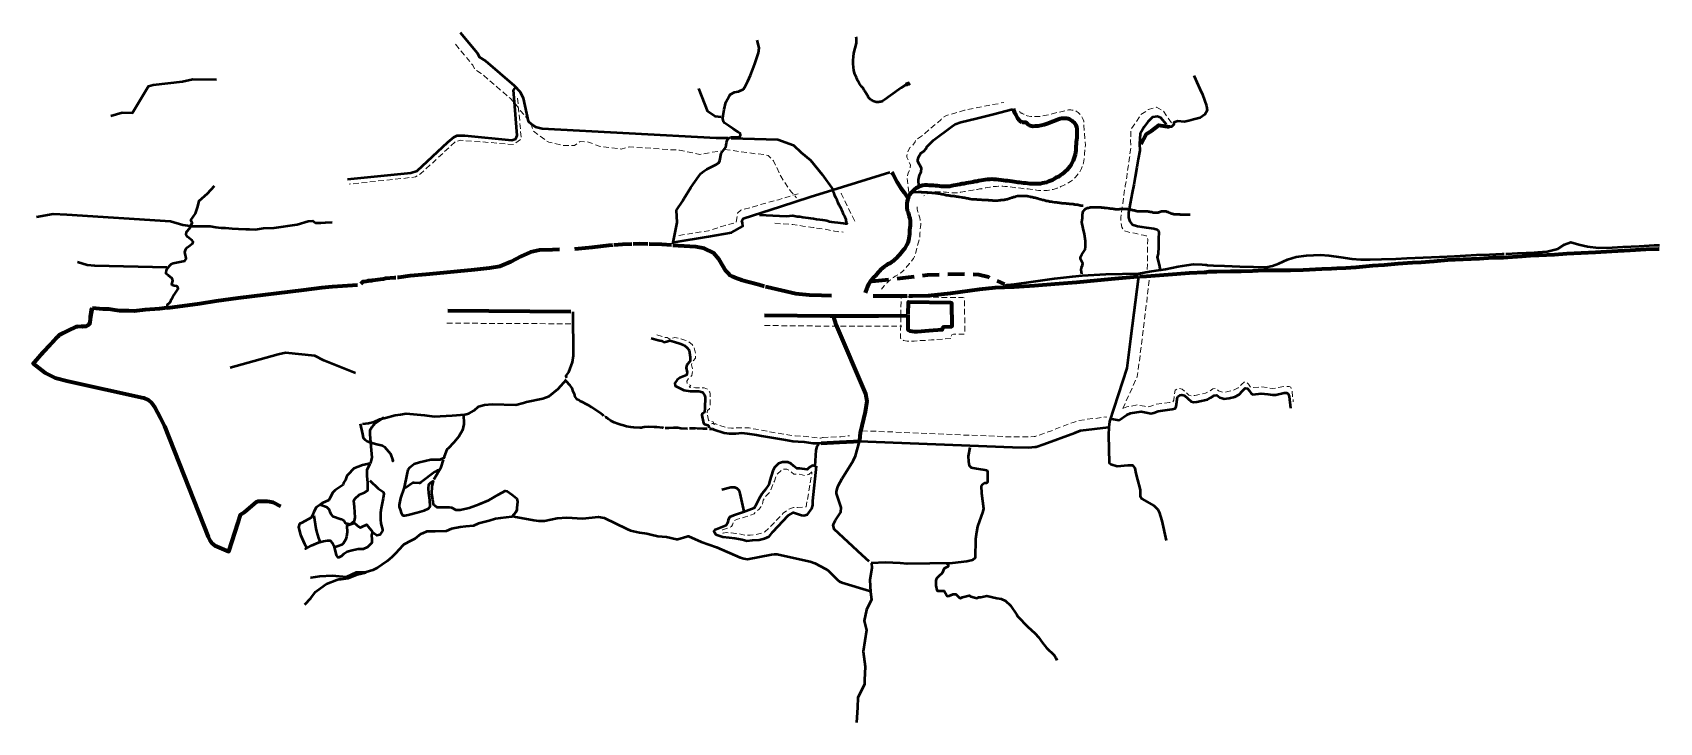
# Model space of a CAD drawing. Header units: inches. Extents: x 22 to 853, y 116 to 469.
import ezdxf

# ---------------------------------------------------------------- set-up
doc = ezdxf.new("R2010")
doc.units = ezdxf.units.IN
doc.header["$MEASUREMENT"] = 0
for name, color, linetype in [('Further Evaulation Required', 7, 'Continuous'), ('No Ped Use - Bicylces Allowed', 7, 'Continuous'), ('Preferred for Staff Use', 7, 'Continuous'), ('Restricted Access', 7, 'Continuous')]:
    doc.layers.add(name, color=color, linetype=linetype)

msp = doc.modelspace()

# ---------------------------------------------------------------- linework, layer by layer
at = {"layer": 'Further Evaulation Required', "color": 5, "lineweight": 5}
for points in [[(238.32, 462.72), (240.12, 460.44)], [(241.08, 459.36), (242.88, 457.2)], [(243.84, 456), (245.64, 453.84)], [(246.48, 452.64), (247.08, 452.04)], [(247.08, 452.04), (248.04, 450.24)], [(249, 449.28), (251.4, 447.84)], [(251.4, 447.84), (251.52, 447.72)], [(252.6, 446.88), (254.76, 444.96)], [(255.84, 444), (258, 442.08)], [(259.08, 441.24), (261.24, 439.32)], [(262.44, 438.36), (264.6, 436.44)], [(265.68, 435.6), (266.16, 435.12)], [(266.16, 435.12), (267.72, 433.44)], [(268.68, 432.48), (269.16, 431.88)], [(270, 435.24), (270.24, 432.36)], [(512.64, 431.88), (515.52, 432.36)], [(516.96, 432.72), (518.4, 432.96)], [(269.16, 431.88), (270.48, 430.2)], [(270.36, 430.92), (270.6, 428.04)], [(270.84, 426.6), (271.08, 423.72)], [(271.32, 429), (271.56, 428.76)], [(271.56, 428.76), (273.12, 426.84)], [(274.08, 425.76), (275.88, 423.48)], [(484.44, 422.64), (486.36, 424.32)], [(486.36, 424.32), (486.6, 424.56)], [(487.68, 425.52), (487.92, 425.76)], [(487.92, 425.76), (490.2, 426.72)], [(491.64, 427.08), (494.4, 427.92)], [(495.72, 428.28), (498.36, 429)], [(498.36, 429), (498.6, 429)], [(499.92, 429.36), (502.8, 429.96)], [(504.24, 430.2), (507, 430.8)], [(508.44, 431.04), (511.2, 431.64)], [(526.32, 428.4), (526.56, 428.16)], [(526.56, 428.16), (526.8, 427.92)], [(526.8, 427.92), (527.04, 427.68)], [(527.04, 427.68), (527.28, 427.56)], [(527.28, 427.56), (527.52, 427.44)], [(527.52, 427.44), (527.76, 427.32)], [(527.76, 427.32), (528.12, 427.2)], [(528.12, 427.2), (528.36, 427.08)], [(528.36, 427.08), (528.72, 427.08)], [(528.72, 427.08), (528.72, 427.08)], [(529.8, 426.36), (530.28, 426.12)], [(530.28, 426.12), (532.2, 425.76)], [(532.2, 425.76), (532.68, 425.76)], [(534.12, 425.76), (536.88, 425.76)], [(536.88, 425.76), (537, 425.76)], [(538.32, 426.12), (541.2, 426.72)], [(542.64, 427.08), (545.4, 427.8)], [(546.84, 428.04), (549.6, 428.76)], [(550.92, 429.12), (551.4, 429.24)], [(551.4, 429.24), (552, 429.24)], [(552, 429.24), (552.6, 429.24)], [(552.6, 429.24), (553.2, 429.12)], [(553.2, 429.12), (553.68, 429.12)], [(553.68, 429.12), (553.8, 429.12)], [(555.12, 428.64), (555.36, 428.52)], [(555.36, 428.52), (555.84, 428.16)], [(555.84, 428.16), (556.32, 427.92)], [(556.32, 427.92), (556.68, 427.56)], [(556.68, 427.56), (557.16, 427.08)], [(557.16, 427.08), (557.4, 426.84)], [(558.24, 425.64), (558.36, 425.28)], [(558.36, 425.28), (558.6, 424.92)], [(558.6, 424.92), (558.96, 424.2)], [(558.96, 424.2), (559.32, 423.36)], [(587.64, 425.64), (586.2, 423.24)], [(590.88, 428.4), (588.36, 426.84)], [(592.2, 429.36), (592.08, 429.24)], [(594.72, 430.08), (592.2, 429.36)], [(596.4, 430.56), (596.16, 430.44)], [(598.68, 429.24), (596.4, 430.56)], [(601.56, 426.12), (599.88, 428.52)], [(604.08, 422.64), (602.4, 424.92)], [(271.2, 422.28), (271.44, 419.52)], [(271.56, 418.08), (271.8, 415.2)], [(276.84, 422.4), (277.56, 419.64)], [(278.04, 418.32), (280.32, 416.64)], [(281.52, 415.8), (283.92, 414.12)], [(474.36, 414.48), (476.76, 416.16)], [(477.84, 417), (480, 418.92)], [(481.08, 419.88), (483.36, 421.68)], [(559.2, 421.56), (559.2, 421.44)], [(559.2, 421.44), (559.44, 418.68)], [(559.32, 423.36), (559.32, 423)], [(559.56, 417.24), (559.8, 414.36)], [(583.32, 418.32), (583.2, 415.44)], [(585.36, 422.04), (583.68, 419.64)], [(234.84, 409.8), (232.68, 407.88)], [(238.08, 412.8), (235.92, 410.76)], [(240.96, 413.64), (239.28, 413.28)], [(242.16, 413.52), (240.96, 413.64)], [(246.48, 413.16), (243.6, 413.4)], [(250.8, 412.92), (247.92, 413.04)], [(255, 412.56), (252.24, 412.8)], [(259.32, 412.2), (256.44, 412.44)], [(263.64, 411.84), (260.76, 412.08)], [(267.96, 411.48), (265.08, 411.72)], [(271.56, 414), (269.16, 412.32)], [(285, 413.28), (285.96, 412.68)], [(285.96, 412.68), (287.64, 412.32)], [(289.08, 411.96), (291.96, 411.36)], [(293.28, 411), (293.4, 411)], [(293.4, 411), (296.16, 411)], [(297.6, 411), (299.04, 411)], [(299.04, 411), (300.24, 411.84)], [(301.44, 412.68), (302.04, 413.04)], [(302.04, 413.04), (304.2, 412.92)], [(305.64, 412.92), (305.76, 412.92)], [(305.76, 412.92), (308.28, 411.96)], [(309.72, 411.36), (312.24, 410.4)], [(312.24, 410.4), (312.36, 410.4)], [(313.8, 410.28), (316.68, 409.92)], [(318.12, 409.8), (321, 409.44)], [(322.44, 409.32), (322.92, 409.2)], [(322.92, 409.2), (325.2, 409.8)], [(326.52, 410.16), (327, 410.28)], [(327, 410.28), (329.4, 410.16)], [(330.84, 410.04), (333.72, 409.8)], [(335.16, 409.8), (338.04, 409.56)], [(339.48, 409.44), (342.36, 409.32)], [(343.8, 409.2), (346.68, 408.96)], [(348.12, 408.84), (351, 408.72)], [(352.44, 408.6), (352.68, 408.6)], [(352.68, 408.6), (355.2, 408.12)], [(356.64, 407.76), (359.52, 407.16)], [(365.16, 406.8), (367.92, 407.28)], [(369.36, 407.52), (372.24, 407.88)], [(373.68, 408.12), (375.6, 408.48)], [(375.72, 408.96), (378.6, 408.6)], [(380.04, 408.36), (382.8, 408)], [(384.24, 407.76), (387.12, 407.4)], [(388.56, 407.28), (391.44, 406.8)], [(469.32, 407.76), (470.4, 409.92)], [(470.4, 409.92), (470.76, 410.16)], [(471.84, 411.12), (473.16, 412.8)], [(473.16, 412.8), (473.28, 413.52)], [(559.8, 408.12), (559.68, 407.16)], [(559.8, 408.72), (559.8, 408.12)], [(559.92, 412.92), (560.04, 411.24)], [(560.04, 411.24), (559.92, 410.16)], [(559.92, 410.16), (559.92, 410.16)], [(583.2, 409.68), (582.84, 406.8)], [(583.08, 414), (583.08, 413.52)], [(583.08, 413.52), (583.2, 411.12)], [(225.36, 401.04), (223.2, 399.12)], [(228.48, 403.92), (226.44, 402)], [(231.72, 406.92), (229.56, 405)], [(360.84, 406.92), (363.12, 406.44)], [(363.12, 406.44), (363.72, 406.56)], [(392.88, 406.68), (395.76, 406.32)], [(397.08, 406.08), (398.04, 405.96)], [(398.04, 405.96), (399.36, 404.52)], [(400.44, 403.56), (400.68, 403.2)], [(400.68, 403.2), (401.76, 400.92)], [(402.36, 399.72), (403.56, 397.08)], [(468.84, 405.84), (468.96, 406.44)], [(468.84, 405), (468.84, 405.84)], [(469.44, 403.68), (468.84, 405)], [(470.64, 401.04), (470.04, 402.36)], [(470.52, 399.6), (470.64, 401.04)], [(558.12, 399.24), (557.64, 398.28)], [(558.48, 400.2), (558.12, 399.24)], [(559.08, 402.12), (558.96, 401.52)], [(559.32, 403.2), (559.08, 402.12)], [(559.44, 404.16), (559.32, 403.2)], [(559.44, 404.4), (559.44, 404.16)], [(559.68, 407.16), (559.56, 406.08)], [(559.56, 406.08), (559.56, 405.84)], [(581.88, 400.08), (581.64, 398.28)], [(582, 401.16), (581.88, 400.08)], [(582.6, 404.88), (582.24, 402.48)], [(582.72, 405.36), (582.6, 404.88)], [(184.56, 391.32), (183.96, 391.2)], [(188.88, 391.68), (186, 391.44)], [(193.08, 392.16), (190.32, 391.92)], [(197.4, 392.64), (194.52, 392.4)], [(201.72, 393.12), (198.84, 392.88)], [(206.04, 393.6), (203.16, 393.36)], [(210.36, 394.08), (207.48, 393.84)], [(214.56, 394.56), (211.8, 394.2)], [(217.8, 394.92), (216, 394.68)], [(218.76, 395.52), (217.8, 394.92)], [(220.56, 396.6), (219.96, 396.24)], [(222.12, 398.04), (220.56, 396.6)], [(404.16, 395.76), (404.4, 395.28)], [(404.4, 395.28), (405.72, 393.36)], [(406.56, 392.16), (408.12, 389.76)], [(469.32, 391.32), (468.96, 394.08)], [(469.2, 395.52), (469.56, 397.08)], [(469.56, 397.08), (470.16, 398.28)], [(549.6, 390.96), (548.64, 390.48)], [(549.72, 391.08), (549.6, 390.96)], [(551.52, 392.04), (551.04, 391.8)], [(552.48, 392.64), (551.52, 392.04)], [(553.44, 393.36), (552.48, 392.64)], [(555, 394.8), (554.52, 394.32)], [(555.72, 395.64), (555, 394.8)], [(556.44, 396.48), (555.72, 395.64)], [(557.64, 398.28), (557.28, 397.56)], [(580.8, 392.52), (580.44, 390.36)], [(581.16, 394.8), (581.04, 393.96)], [(581.4, 396.84), (581.16, 394.8)], [(398.28, 381.96), (401.04, 382.68)], [(402.36, 383.04), (403.2, 383.28)], [(403.2, 383.28), (405.12, 383.88)], [(406.56, 384.24), (409.32, 385.08)], [(408.96, 388.56), (409.8, 387.36)], [(409.8, 387.36), (410.76, 386.28)], [(410.64, 385.56), (413.4, 386.28)], [(411.6, 385.2), (412.44, 384.24)], [(435.48, 386.16), (435.24, 386.64)], [(436.56, 384), (435.48, 386.16)], [(438.36, 380.16), (437.16, 382.68)], [(469.92, 387), (469.56, 389.88)], [(477.84, 385.44), (477.48, 385.2)], [(479.52, 386.64), (479.04, 386.28)], [(480.48, 387), (479.52, 386.64)], [(481.56, 387.24), (480.48, 387)], [(481.68, 387.24), (481.56, 387.24)], [(483.72, 387.48), (483.12, 387.36)], [(484.92, 387.36), (483.72, 387.48)], [(486, 387.36), (484.92, 387.36)], [(486, 387.36), (486, 387.36)], [(488.04, 387.12), (487.44, 387.24)], [(489.12, 387.12), (488.04, 387.12)], [(490.08, 387), (489.12, 387.12)], [(490.32, 387), (490.08, 387)], [(492, 386.88), (491.76, 386.88)], [(493.08, 386.76), (492, 386.88)], [(494.28, 386.76), (493.08, 386.76)], [(494.64, 386.76), (494.28, 386.76)], [(496.32, 387.12), (496.08, 387)], [(497.4, 387.24), (496.32, 387.12)], [(498.36, 387.48), (497.4, 387.24)], [(498.84, 387.48), (498.36, 387.48)], [(500.4, 387.84), (500.28, 387.84)], [(501.48, 387.96), (500.4, 387.84)], [(502.56, 388.2), (501.48, 387.96)], [(503.16, 388.32), (502.56, 388.2)], [(504.96, 388.56), (504.48, 388.44)], [(506.04, 388.8), (504.96, 388.56)], [(507.12, 388.92), (506.04, 388.8)], [(507.36, 389.04), (507.12, 388.92)], [(509.16, 389.28), (508.8, 389.28)], [(510.24, 389.52), (509.16, 389.28)], [(511.32, 389.64), (510.24, 389.52)], [(511.56, 389.76), (511.32, 389.64)], [(513.48, 390), (513, 390)], [(514.56, 390.12), (513.48, 390)], [(515.64, 390.24), (514.56, 390.12)], [(515.88, 390.24), (515.64, 390.24)], [(517.8, 390.24), (517.32, 390.24)], [(518.88, 390.12), (517.8, 390.24)], [(520.2, 390), (518.88, 390.12)], [(520.2, 390), (520.2, 390)], [(522.72, 389.76), (521.64, 389.88)], [(521.64, 389.88), (521.64, 389.88)], [(523.8, 389.52), (522.72, 389.76)], [(524.52, 389.4), (523.8, 389.52)], [(527.04, 389.16), (525.96, 389.28)], [(525.96, 389.28), (525.96, 389.28)], [(528.12, 389.04), (527.04, 389.16)], [(528.72, 388.92), (528.12, 389.04)], [(530.76, 388.8), (530.16, 388.8)], [(531.84, 388.68), (530.76, 388.8)], [(532.92, 388.44), (531.84, 388.68)], [(533.04, 388.44), (532.92, 388.44)], [(535.08, 388.2), (534.48, 388.32)], [(536.16, 388.08), (535.08, 388.2)], [(537.24, 387.96), (536.16, 388.08)], [(537.36, 387.96), (537.24, 387.96)], [(539.28, 387.96), (538.8, 387.96)], [(540.48, 388.08), (539.28, 387.96)], [(541.44, 388.2), (540.48, 388.08)], [(541.68, 388.2), (541.44, 388.2)], [(543.6, 388.56), (543.12, 388.44)], [(544.56, 388.8), (543.6, 388.56)], [(545.64, 389.16), (544.56, 388.8)], [(545.88, 389.28), (545.64, 389.16)], [(547.56, 390), (547.2, 389.76)], [(548.64, 390.48), (547.56, 390)], [(579.48, 384), (579.12, 381.12)], [(580.08, 388.32), (579.72, 385.56)], [(579.72, 385.56), (579.72, 385.44)], [(580.44, 390.36), (580.32, 389.76)], [(381.6, 371.88), (382.08, 374.76)], [(382.32, 376.44), (384.12, 378)], [(382.32, 376.2), (382.32, 376.44)], [(384.12, 378), (384.36, 378.12)], [(385.68, 378.48), (388.56, 379.2)], [(389.88, 379.56), (392.64, 380.4)], [(394.08, 380.76), (396.84, 381.48)], [(440.28, 376.2), (439.08, 378.84)], [(442.2, 372.36), (440.88, 375)], [(474.12, 379.68), (474.12, 378.48)], [(474.12, 378.48), (474.48, 377.16)], [(474.48, 377.16), (474.6, 376.8)], [(474.96, 375.48), (475.08, 375)], [(475.08, 375), (475.44, 374.04)], [(475.44, 374.04), (475.68, 373.08)], [(578.28, 375.48), (578.16, 374.16)], [(578.16, 374.16), (578.16, 372.6)], [(578.88, 379.68), (578.52, 376.92)], [(578.88, 379.68), (578.88, 379.68)], [(356.76, 365.76), (359.52, 366.12)], [(360.96, 366.36), (363.84, 366.84)], [(365.28, 367.08), (367.56, 367.44)], [(367.56, 367.44), (368.04, 367.56)], [(369.48, 368.04), (372.24, 368.88)], [(373.56, 369.36), (376.08, 370.08)], [(376.08, 370.08), (376.32, 370.2)], [(377.76, 370.56), (380.52, 371.28)], [(401.4, 371.28), (404.28, 371.04)], [(405.72, 371.04), (408.6, 370.8)], [(410.04, 370.68), (410.52, 370.68)], [(410.52, 370.68), (412.8, 370.2)], [(412.8, 370.2), (412.8, 370.2)], [(414.24, 370.08), (415.68, 369.84)], [(415.68, 369.84), (417.12, 369.6)], [(417.12, 369.6), (417.12, 369.6)], [(418.56, 369.48), (419.64, 369.24)], [(419.64, 369.24), (421.2, 369.12)], [(421.2, 369.12), (421.44, 369.12)], [(422.76, 368.76), (424.32, 368.64)], [(424.32, 368.64), (425.64, 368.4)], [(427.08, 368.28), (428.04, 368.04)], [(428.04, 368.04), (429.36, 367.68)], [(429.36, 367.68), (429.84, 367.56)], [(431.28, 367.32), (431.88, 367.2)], [(431.88, 367.2), (433.56, 367.08)], [(433.56, 367.08), (434.16, 366.96)], [(435.6, 366.84), (436.32, 366.72)], [(475.56, 366.24), (475.44, 365.16)], [(475.68, 366.96), (475.56, 366.24)], [(475.68, 373.08), (475.68, 372.72)], [(475.8, 369.48), (475.68, 368.4)], [(475.92, 370.68), (475.8, 369.48)], [(475.92, 371.28), (475.92, 370.68)], [(578.28, 371.16), (578.64, 369.24)], [(578.64, 369.24), (579.12, 368.4)], [(580.08, 367.44), (582.24, 366.72)], [(582.24, 366.72), (582.84, 366.6)], [(584.28, 366.36), (586.2, 366)], [(586.2, 366), (587.04, 365.76)], [(352.44, 365.04), (355.32, 365.52)], [(474, 358.56), (473.52, 356.4)], [(475.08, 362.76), (474.36, 359.88)], [(475.44, 365.16), (475.44, 364.08)], [(588.48, 365.4), (589.68, 365.16)], [(589.68, 365.16), (591.12, 364.8)], [(591.12, 364.8), (591.24, 364.68)], [(591.96, 362.88), (591.72, 360.6)], [(591.72, 359.16), (591.72, 356.28)], [(591.84, 363.48), (591.96, 362.88)], [(468.84, 349.08), (468.48, 348.6)], [(469.56, 349.92), (468.84, 349.08)], [(470.28, 350.64), (469.56, 349.92)], [(470.4, 350.76), (470.28, 350.64)], [(471.6, 352.32), (471.24, 351.96)], [(472.2, 353.28), (471.6, 352.32)], [(472.68, 354.24), (472.2, 353.28)], [(472.8, 354.36), (472.68, 354.24)], [(473.52, 356.4), (473.28, 355.8)], [(591.84, 350.28), (591.6, 347.64)], [(591.72, 354.84), (591.84, 351.96)], [(591.84, 350.52), (591.84, 350.28)], [(458.76, 340.8), (458.52, 340.56)], [(459.48, 341.52), (458.76, 340.8)], [(460.32, 342.24), (459.48, 341.52)], [(460.56, 342.48), (460.32, 342.24)], [(462, 343.56), (461.76, 343.32)], [(462.96, 344.16), (462, 343.56)], [(463.92, 344.76), (462.96, 344.16)], [(464.16, 344.88), (463.92, 344.76)], [(465.72, 345.84), (465.36, 345.72)], [(466.8, 346.8), (465.72, 345.84)], [(467.52, 347.52), (466.8, 346.8)], [(467.52, 347.52), (467.52, 347.52)], [(592.68, 342.24), (592.32, 339.36)], [(456.6, 338.4), (455.88, 337.56)], [(457.32, 339.24), (456.6, 338.4)], [(457.56, 339.48), (457.32, 339.24)], [(465.96, 332.76), (465.96, 333.72)], [(465.96, 333.72), (467.88, 333.72)], [(469.32, 333.72), (472.2, 333.6)], [(473.64, 333.6), (476.52, 333.6)], [(477.96, 333.48), (480.84, 333.48)], [(482.28, 333.48), (485.16, 333.48)], [(486.6, 333.36), (489.48, 333.36)], [(490.92, 333.36), (493.8, 333.24)], [(495.24, 333.24), (497.4, 333.24)], [(497.4, 333.24), (498.12, 333.12)], [(591.6, 333.72), (591.36, 330.84)], [(592.2, 337.92), (591.84, 335.04)], [(465.84, 328.44), (465.96, 331.32)], [(465.84, 324.12), (465.84, 327)], [(498.36, 331.8), (498.36, 328.92)], [(498.36, 327.48), (498.36, 324.6)], [(590.64, 325.08), (590.28, 322.2)], [(591.12, 329.4), (590.76, 326.52)], [(233.88, 320.16), (236.76, 320.16)], [(238.2, 320.16), (241.08, 320.16)], [(242.52, 320.16), (245.4, 320.16)], [(246.84, 320.16), (249.72, 320.16)], [(251.16, 320.04), (254.04, 320.04)], [(255.48, 320.04), (258.36, 320.04)], [(259.8, 320.04), (262.68, 320.04)], [(264.12, 320.04), (267, 320.04)], [(268.44, 320.04), (271.32, 320.04)], [(272.76, 320.04), (275.64, 320.04)], [(277.08, 320.04), (279.96, 320.04)], [(281.4, 320.04), (284.28, 319.92)], [(285.72, 319.92), (288.6, 319.92)], [(290.04, 319.92), (292.92, 319.92)], [(294.36, 319.92), (297.24, 319.92)], [(396.12, 318.96), (399, 318.96)], [(400.44, 318.96), (403.32, 318.96)], [(404.76, 318.84), (407.64, 318.84)], [(409.08, 318.84), (411.96, 318.84)], [(413.4, 318.84), (416.28, 318.84)], [(417.72, 318.84), (420.6, 318.84)], [(422.04, 318.72), (424.92, 318.72)], [(426.36, 318.72), (429.24, 318.72)], [(430.68, 318.72), (433.56, 318.72)], [(435, 318.72), (437.88, 318.72)], [(439.32, 318.72), (442.2, 318.72)], [(443.64, 318.72), (446.52, 318.72)], [(447.96, 318.72), (450.84, 318.72)], [(452.28, 318.72), (454.44, 318.72)], [(454.44, 318.72), (455.16, 318.72)], [(456.6, 318.72), (459.48, 318.72)], [(460.92, 318.72), (463.8, 318.72)], [(465.24, 318.72), (466.2, 318.72)], [(465.6, 316.44), (465.72, 319.32)], [(465.72, 320.76), (465.72, 323.64)], [(498.48, 323.16), (498.48, 320.28)], [(498.48, 318.84), (498.48, 315.96)], [(589.56, 316.56), (589.2, 313.68)], [(590.04, 320.76), (589.8, 317.88)], [(341.04, 314.16), (343.8, 313.32)], [(345.24, 312.96), (346.32, 312.84)], [(346.32, 312.84), (347.4, 312.12)], [(347.4, 312.12), (347.88, 312.24)], [(349.2, 312.6), (350.4, 312.96)], [(350.4, 312.96), (351.96, 312.6)], [(353.4, 312.12), (355.44, 311.52)], [(355.44, 311.52), (356.16, 311.28)], [(357.48, 310.68), (357.72, 310.56)], [(357.72, 310.56), (359.16, 309.36)], [(359.16, 309.36), (359.52, 308.76)], [(360.24, 307.56), (360.84, 304.8)], [(465.6, 312.72), (465.6, 315)], [(465.72, 312.12), (465.6, 312.72)], [(467.16, 311.4), (466.92, 311.52)], [(468.96, 311.04), (467.16, 311.4)], [(469.8, 311.04), (468.96, 311.04)], [(472.56, 311.04), (471.24, 311.04)], [(474.12, 311.16), (472.56, 311.04)], [(478.44, 311.4), (475.56, 311.28)], [(481.44, 311.64), (479.88, 311.52)], [(482.76, 311.76), (481.44, 311.64)], [(487.08, 312), (484.2, 311.88)], [(491.28, 312.36), (488.4, 312.12)], [(491.76, 314.28), (491.52, 313.56)], [(492.6, 314.52), (491.76, 314.28)], [(493.92, 314.52), (492.6, 314.52)], [(498.12, 314.64), (495.36, 314.52)], [(498.12, 314.64), (498.12, 314.64)], [(588.48, 307.92), (588.12, 305.04)], [(589.08, 312.24), (588.72, 309.36)], [(588.72, 309.36), (588.72, 309.36)], [(358.92, 299.64), (358.8, 298.92)], [(360.84, 302.28), (359.64, 300.96)], [(360.84, 303.36), (360.84, 302.28)], [(587.4, 299.4), (587.04, 296.52)], [(588, 303.6), (587.64, 300.84)], [(357.36, 291.96), (356.4, 290.64)], [(359.04, 293.4), (358.44, 292.92)], [(358.8, 298.92), (359.28, 296.88)], [(359.28, 295.44), (359.04, 293.4)], [(585.72, 291), (584.52, 288.36)], [(586.56, 292.92), (586.32, 292.32)], [(586.8, 295.08), (586.56, 292.92)], [(356.4, 290.64), (356.64, 289.44)], [(358.44, 288.36), (357.6, 287.52)], [(357.6, 287.52), (358.56, 287.4)], [(357.84, 288.72), (358.44, 288.36)], [(360, 287.28), (360.84, 287.16)], [(360.84, 287.16), (362.88, 287.16)], [(364.32, 287.16), (365.28, 287.16)], [(365.28, 287.16), (367.08, 286.56)], [(367.08, 286.56), (367.08, 286.56)], [(367.92, 285.36), (368.16, 285)], [(368.16, 285), (368.4, 284.04)], [(368.4, 284.04), (368.4, 282.6)], [(582.12, 283.08), (580.92, 280.44)], [(583.92, 287.04), (582.72, 284.4)], [(605.16, 280.92), (605.4, 282.72)], [(605.64, 284.16), (605.88, 285.96)], [(605.88, 285.96), (606.84, 286.56)], [(608.16, 286.8), (609.48, 286.56)], [(609.48, 286.56), (610.68, 285.48)], [(611.76, 284.52), (612.96, 283.44)], [(612.96, 283.44), (614.04, 283.08)], [(614.04, 283.08), (614.04, 283.08)], [(615.48, 283.32), (615.96, 283.32)], [(615.96, 283.32), (618.36, 283.68)], [(619.8, 284.04), (621.48, 284.4)], [(621.48, 284.4), (622.44, 284.88)], [(623.76, 285.6), (625.08, 286.68)], [(625.08, 286.68), (626.28, 286.8)], [(627.48, 286.08), (628.08, 285.6)], [(628.08, 285.6), (629.16, 285.24)], [(629.16, 285.24), (630.12, 284.88)], [(631.56, 285), (632.88, 285.24)], [(632.88, 285.24), (634.32, 285.6)], [(635.76, 285.96), (638.16, 287.16)], [(638.16, 287.16), (638.28, 287.28)], [(639.36, 288.36), (639.84, 288.84)], [(639.84, 288.84), (641.4, 290.28)], [(642.72, 289.8), (643.44, 289.08)], [(643.44, 289.08), (644.4, 287.52)], [(644.4, 287.52), (644.4, 287.52)], [(645.72, 287.28), (648.6, 287.52)], [(650.04, 287.64), (652.92, 287.28)], [(654.36, 287.04), (655.56, 286.8)], [(655.56, 286.8), (657.24, 286.92)], [(658.56, 287.28), (661.44, 287.88)], [(662.88, 287.88), (664.2, 287.88)], [(664.2, 287.88), (664.92, 287.52)], [(664.92, 287.52), (665.16, 286.8)], [(665.64, 285.48), (665.88, 282.6)], [(366.96, 275.64), (366.84, 274.68)], [(366.84, 274.68), (366.84, 274.44)], [(368.04, 276.48), (366.96, 275.64)], [(368.04, 276.84), (368.04, 276.48)], [(368.4, 281.16), (368.4, 278.52)], [(368.4, 278.52), (368.4, 278.28)], [(580.32, 279.12), (579.12, 276.6)], [(579.48, 276.72), (581.16, 277.44)], [(581.16, 277.44), (582.24, 277.56)], [(583.56, 277.8), (586.44, 278.4)], [(587.88, 278.16), (590.28, 277.8)], [(590.28, 277.8), (590.76, 277.68)], [(592.08, 277.44), (593.52, 277.8)], [(593.52, 277.8), (594.84, 278.28)], [(596.16, 278.76), (599.04, 279.12)], [(600.48, 279.24), (603, 279.6)], [(603, 279.6), (603.36, 279.6)], [(604.68, 279.96), (605.16, 280.92)], [(666.12, 281.16), (666.24, 280.08)], [(367.08, 273.12), (367.56, 270.72)], [(367.56, 270.72), (367.92, 270.36)], [(369.12, 268.8), (369.36, 268.92)], [(369.24, 269.88), (369.96, 269.76)], [(369.36, 268.92), (369.84, 268.92)], [(369.84, 268.92), (370.56, 268.8)], [(369.96, 269.76), (370.44, 268.32)], [(370.56, 268.8), (371.28, 268.68)], [(371.28, 268.68), (371.88, 268.44)], [(373.32, 267.96), (375.96, 267.12)], [(377.4, 266.76), (379.2, 266.52)], [(379.2, 266.52), (380.28, 266.52)], [(381.72, 266.64), (382.44, 266.64)], [(382.44, 266.64), (384.6, 266.76)], [(386.04, 266.76), (388.32, 266.64)], [(388.32, 266.64), (388.92, 266.52)], [(390.36, 266.28), (393.12, 265.92)], [(544.56, 266.04), (547.2, 267)], [(548.64, 267.6), (551.28, 268.56)], [(552.6, 269.04), (553.8, 269.52)], [(553.8, 269.52), (555.36, 270)], [(556.68, 270.48), (559.56, 270.84)], [(561, 271.08), (563.88, 271.44)], [(565.32, 271.56), (568.08, 271.92)], [(569.52, 272.16), (570.6, 272.28)], [(570.6, 272.28), (570.6, 272.04)], [(393.12, 265.92), (393.12, 265.92)], [(394.56, 265.56), (395.64, 265.32)], [(395.64, 265.32), (397.44, 264.96)], [(398.76, 264.72), (401.64, 264.24)], [(403.08, 264), (405.96, 263.52)], [(407.28, 263.28), (408, 263.16)], [(408, 263.16), (410.16, 262.8)], [(411.6, 262.56), (411.72, 262.56)], [(411.72, 262.56), (414.48, 262.44)], [(415.92, 262.44), (417.48, 262.32)], [(417.48, 262.32), (418.8, 262.2)], [(420.24, 261.96), (421.92, 261.72)], [(421.92, 261.72), (423, 261.6)], [(424.44, 261.48), (424.8, 261.48)], [(424.8, 261.48), (426.12, 261.72)], [(425.76, 261.84), (428.64, 261.96)], [(430.08, 261.96), (432.96, 262.08)], [(434.4, 262.2), (435.12, 262.2)], [(435.12, 262.2), (437.28, 262.44)], [(438.72, 262.56), (439.56, 262.68)], [(445.92, 265.2), (448.8, 265.08)], [(450.24, 265.08), (453.12, 264.96)], [(454.56, 264.84), (457.44, 264.72)], [(458.88, 264.72), (461.76, 264.6)], [(463.2, 264.48), (466.08, 264.36)], [(467.52, 264.36), (470.4, 264.24)], [(471.84, 264.12), (474.72, 264)], [(476.16, 264), (479.04, 263.88)], [(480.48, 263.76), (483.36, 263.64)], [(484.8, 263.64), (487.68, 263.52)], [(489.12, 263.4), (492, 263.28)], [(493.44, 263.28), (496.32, 263.16)], [(497.76, 263.04), (500.64, 262.92)], [(502.08, 262.92), (504.96, 262.8)], [(506.4, 262.8), (509.28, 262.68)], [(510.72, 262.56), (513.6, 262.44)], [(515.04, 262.44), (517.92, 262.32)], [(519.24, 262.2), (522.12, 262.08)], [(523.56, 262.08), (526.44, 262.08)], [(527.88, 262.08), (530.64, 262.08)], [(530.64, 262.08), (530.76, 262.08)], [(532.2, 262.2), (533.88, 262.32)], [(533.88, 262.32), (534.48, 262.32)], [(534.48, 262.32), (535.08, 262.56)], [(536.4, 263.04), (538.32, 263.64)], [(538.32, 263.64), (539.16, 264)], [(540.48, 264.48), (543.24, 265.44)], [(402, 241.68), (401.16, 239.4)], [(404.64, 244.92), (402.6, 243)], [(407.52, 245.52), (405.84, 245.52)], [(408.6, 245.04), (407.52, 245.52)], [(408.6, 245.04), (408.6, 245.04)], [(409.92, 244.08), (409.8, 244.2)], [(411.12, 243.12), (409.92, 244.08)], [(412.32, 243.12), (411.12, 243.12)], [(415.32, 242.76), (413.76, 243)], [(416.64, 242.4), (415.32, 242.76)], [(418.8, 242.88), (417.96, 242.64)], [(420.36, 244.2), (418.8, 242.88)], [(419.52, 238.68), (420, 241.56)], [(420.24, 243), (420.36, 243.96)], [(398.64, 233.76), (396.84, 231.72)], [(400.32, 237.72), (399.36, 234.96)], [(401.16, 239.4), (400.92, 239.04)], [(418.08, 230.16), (418.56, 233.04)], [(418.8, 234.48), (419.28, 237.36)], [(393.48, 225.24), (392.52, 224.4)], [(394.44, 226.56), (393.48, 225.24)], [(395.4, 229.68), (395.16, 227.76)], [(395.88, 230.4), (395.4, 229.68)], [(396.84, 231.72), (396.72, 231.6)], [(408.48, 225.12), (410.88, 225.96)], [(410.88, 225.96), (411.24, 225.96)], [(412.68, 225.96), (412.92, 225.96)], [(412.92, 225.96), (415.56, 226.2)], [(417, 226.32), (417.36, 226.32)], [(417.36, 226.32), (417.72, 228.84)], [(379.32, 216.24), (378.6, 216)], [(379.8, 217.08), (379.32, 216.24)], [(380.16, 218.16), (379.8, 217.08)], [(382.32, 220.08), (380.88, 219.36)], [(383.52, 220.44), (382.32, 220.08)], [(386.4, 221.28), (384.84, 220.8)], [(387.6, 221.64), (386.4, 221.28)], [(390.84, 222.72), (389.04, 222.12)], [(391.2, 223.32), (390.84, 222.72)], [(391.44, 223.44), (391.2, 223.32)], [(399.12, 216.24), (401.16, 218.28)], [(402.12, 219.36), (404.16, 221.4)], [(405.12, 222.48), (405.72, 223.08)], [(405.72, 223.08), (407.28, 224.28)], [(375.12, 214.8), (374.64, 214.56)], [(374.64, 214.56), (374.64, 214.44)], [(374.88, 213.12), (375, 212.88)], [(375, 212.88), (376.56, 213.24)], [(377.16, 215.52), (375.12, 214.8)], [(376.56, 213.24), (377.52, 213.12)], [(378.96, 213), (379.08, 213)], [(379.08, 213), (381.48, 212.76)], [(381.48, 212.76), (381.84, 212.76)], [(383.28, 212.52), (384.6, 212.28)], [(384.6, 212.28), (386.04, 211.8)], [(387.48, 211.8), (388.8, 211.92)], [(388.8, 211.92), (390.36, 212.04)], [(391.8, 212.16), (393.84, 212.64)], [(393.84, 212.64), (394.56, 212.88)], [(395.88, 213.48), (396.24, 213.6)], [(396.24, 213.6), (398.16, 215.28)]]:
    msp.add_lwpolyline(points, dxfattribs=at)
at = {"layer": 'Further Evaulation Required', "color": 5, "lineweight": 80}
for points in [[(451.08, 341.64), (459.72, 342.6)], [(463.92, 343.08), (472.56, 344.04)], [(476.88, 344.64), (479.4, 344.88)], [(479.4, 344.88), (485.4, 345)], [(489.72, 345.24), (498.36, 345.48)], [(502.68, 345.24), (505.56, 345)], [(505.56, 345), (510.48, 343.8)], [(510.48, 343.8), (511.08, 343.56)], [(515.04, 341.76), (518.76, 340.08)]]:
    msp.add_lwpolyline(points, dxfattribs=at)
at = {"layer": 'No Ped Use - Bicylces Allowed', "color": 40, "lineweight": 100}
msp.add_lwpolyline([(431.16, 323.88), (432.6, 319.44), (447.72, 284.16), (448.32, 280.32), (447.48, 274.92), (445.08, 264.24), (444.6, 260.28)], dxfattribs=at)
at = {"layer": 'Preferred for Staff Use', "color": 3, "lineweight": 50}
for points in [[(240.72, 468.72), (249.36, 458.28), (250.56, 456.12), (253.68, 454.2), (268.32, 441.72), (271.32, 438.48), (272.88, 435.12), (275.4, 423.36), (277.2, 421.68), (279.12, 420.6), (282.6, 419.64), (371.4, 414.96), (377.4, 414.96)], [(183.12, 393.84), (215.52, 396.96), (218.76, 398.04), (234.36, 412.68), (237.36, 415.32), (239.04, 416.16), (243.12, 416.16), (267.12, 413.64), (269.04, 414.36), (269.76, 416.16), (268.2, 435.36), (267.84, 439.32), (269.04, 440.76)], [(474.96, 390.24), (474.72, 393.48), (475.32, 395.88), (476.16, 397.56), (476.4, 399.36), (474.48, 402.84), (474.48, 403.56), (474.84, 405), (476.04, 407.04), (477.36, 407.88), (478.92, 409.56), (479.04, 410.28), (482.52, 413.76), (491.88, 420.72), (493.56, 421.92), (496.44, 422.88), (504.24, 424.8), (513.12, 426.96), (522.84, 429.48)], [(601.56, 421.8), (598.56, 425.16), (596.88, 425.88), (594.36, 425.4), (591.96, 423.12), (590.04, 420.6), (588.12, 417), (587.64, 411.84), (587.88, 408.48), (587.04, 404.04), (586.32, 399.84), (585.48, 395.04), (584.76, 390.96), (583.92, 386.76), (582.96, 381.36), (582.12, 376.56), (582.12, 374.28), (582.72, 372.12), (583.92, 370.56), (586.68, 369.84), (591.12, 369.12), (595.08, 368.52), (596.76, 368.04), (597.36, 367.56), (597.6, 366.36), (597.48, 363.6), (597.36, 359.28), (597.24, 355.56), (596.76, 353.88), (597.72, 350.04), (598.08, 348.12), (598.08, 348)], [(379.08, 414.72), (402.96, 414), (411, 411.12), (414.84, 407.4), (419.64, 403.44), (425.64, 396.12), (431.28, 388.32)], [(349.92, 361.68), (367.44, 364.56), (379.2, 366.48), (385.08, 369.84), (384.84, 371.52), (384.6, 372.48), (385.2, 373.68), (404.28, 379.8), (419.4, 384.84), (431.04, 388.32), (460.08, 397.32)], [(393.6, 375.6), (407.16, 374.88), (410.52, 375.24), (412.8, 374.76), (414.12, 374.64), (415.68, 374.4), (417.12, 374.16), (418.44, 374.04), (419.64, 373.8), (421.2, 373.68), (422.76, 373.32), (424.32, 373.2), (425.76, 372.96), (426.96, 372.84), (428.04, 372.6), (429.36, 372.24), (430.32, 372), (431.88, 371.76), (433.56, 371.64), (435, 371.4), (436.32, 371.28), (437.4, 371.16), (437.88, 371.16), (438.12, 371.28), (438.12, 370.92), (438, 372), (437.88, 372.48), (437.88, 372.72), (437.88, 373.2), (437.52, 373.92), (437.16, 374.88), (436.56, 375.96), (436.2, 376.92), (435.84, 377.64), (435.6, 378.12), (435.24, 378.84), (434.76, 379.68), (434.28, 380.52), (433.8, 381.72), (433.2, 383.04), (432.6, 384.24), (432.12, 385.44), (431.64, 386.52), (431.04, 387.72)], [(587.16, 344.04), (583.08, 312.24), (581.16, 297.24), (572.4, 270), (572.04, 267), (571.8, 262.92), (572.28, 248.88), (573, 248.16), (576.24, 247.2), (581.76, 247.56), (584.16, 247.56), (585.36, 246.12), (585.84, 243.36), (586.68, 240.12), (587.88, 235.8), (588.12, 234.84), (588.12, 231.84), (588.96, 230.4), (595.2, 226.8), (596.28, 225.84), (597, 225), (597.72, 223.68), (599.04, 219.12), (601.32, 209.16)], [(338.28, 312.48), (341.88, 311.52), (343.56, 311.16), (344.76, 310.56), (346.2, 310.92), (347.76, 311.4), (350.16, 310.68), (352.8, 309.84), (355.08, 308.88), (356.52, 307.8), (357.6, 306.36), (358.08, 302.88), (358.08, 300.72), (356.52, 298.92), (356.16, 297.36), (356.64, 295.08), (356.28, 293.64), (352.92, 292.32), (351.48, 291.24), (350.28, 289.56), (350.52, 288.24), (352.2, 287.28), (354.96, 285.96), (358.08, 285.48), (362.52, 285.48), (364.44, 285), (365.52, 283.44), (365.76, 282.36), (365.64, 276.84), (365.4, 274.8), (364.32, 274.08), (364.08, 273.12), (364.92, 269.04), (365.52, 268.56), (367.32, 268.08), (367.8, 266.76)], [(573.36, 271.32), (577.32, 270.6), (581.28, 273.36), (583.08, 274.2), (588.6, 275.04), (591.96, 274.44), (593.52, 273.96), (595.08, 274.44), (597.24, 275.28), (604.32, 276.24), (605.88, 276.6), (606.48, 277.68), (607.08, 282.6), (608.28, 283.44), (609.36, 283.56), (610.68, 283.32), (614.16, 280.2), (615.24, 279.84), (617.04, 279.96), (619.44, 280.44), (622.44, 281.16), (624, 282), (625.92, 283.32), (627.12, 283.44), (628.8, 282.24), (629.88, 281.88), (630.96, 281.52), (633.48, 281.88), (636.36, 282.6), (638.64, 283.8), (640.32, 285.6), (641.76, 286.92), (642.84, 286.8), (643.8, 285.72), (644.76, 284.28), (645.6, 283.8), (649.92, 284.28), (653.28, 283.92), (655.68, 283.56), (657.36, 283.56), (661.56, 284.64), (662.76, 284.52), (663.6, 284.16), (664.08, 282.72), (664.8, 276.72)], [(368.04, 266.16), (368.28, 266.16), (368.76, 266.28), (369.48, 266.16), (370.2, 265.92), (375.6, 264.24), (378.12, 263.88), (381.48, 263.88), (384.48, 264.12), (387.24, 263.88), (392.04, 263.16), (394.56, 262.68), (406.92, 260.52), (410.64, 259.92), (413.4, 259.68), (416.4, 259.56), (420.84, 258.96), (423.12, 258.84), (423.72, 258.84), (425.04, 259.08)], [(444.48, 259.92), (522.84, 256.8), (531, 256.68), (534.36, 257.04), (534.96, 257.04), (538.8, 258.36), (554.64, 264.24), (557.64, 265.32), (571.92, 267.12), (571.92, 266.88)], [(423.72, 258.36), (422.88, 257.16), (422.4, 255.36), (421.8, 247.08), (420.72, 247.44), (418.92, 246.48), (417.84, 245.4), (414.24, 246), (412.56, 246), (411.12, 247.2), (409.56, 248.52), (408.12, 249.24), (405.24, 249.12), (403.2, 248.52), (401.28, 246.48), (400.32, 244.68), (398.88, 239.76), (398.28, 237.72), (396.48, 234.96), (394.92, 233.16), (393.48, 230.64), (391.32, 226.44), (390.84, 225.6), (385.32, 223.56), (380.28, 222), (378.24, 221.04), (377.52, 219.6), (377.16, 218.04), (376.56, 216.84), (371.4, 214.8), (370.68, 214.56), (370.32, 213.84), (371.28, 212.28), (374.76, 210.96), (378, 210.72), (381, 210.36), (384.72, 209.64), (387.12, 208.92), (390, 209.28), (393.48, 209.52), (396.12, 210.12), (398.52, 211.2), (400.44, 213.6), (408.24, 222), (410.88, 223.44), (411.48, 223.32), (415.08, 222.12), (416.28, 221.88), (418.08, 222.48), (420.36, 225.48), (420.84, 227.28), (420.84, 229.44), (422.64, 247.08)], [(385.68, 223.92), (383.64, 233.16), (383.28, 234.48), (382.68, 235.2), (382.08, 235.68), (381, 236.16), (378.96, 236.16), (374.28, 234.96)]]:
    msp.add_lwpolyline(points, dxfattribs=at)
at = {"layer": 'Preferred for Staff Use', "color": 3, "lineweight": 80}
for points in [[(530.28, 422.28), (530.52, 422.04), (530.76, 421.8), (531, 421.68), (531.24, 421.44), (531.48, 421.32), (531.84, 421.2), (532.08, 421.08), (532.44, 420.96), (532.68, 420.96), (533.04, 420.84), (533.28, 420.84), (534.36, 420.96), (535.92, 421.08), (537.48, 421.32), (539.04, 421.68), (540.6, 422.28), (546.72, 424.68), (547.2, 424.8), (547.8, 424.92), (548.4, 425.04), (549, 425.04), (549.6, 425.04), (550.08, 425.04), (550.68, 424.92), (551.28, 424.8), (551.76, 424.56), (552.36, 424.32), (552.84, 423.96), (553.32, 423.6), (553.68, 423.24), (554.16, 422.88), (554.52, 422.4), (554.76, 421.92), (555.12, 421.44), (555.36, 420.84), (555.48, 420.36), (555.6, 419.76), (555.72, 419.16), (555.72, 418.56), (555.72, 417.96), (555.72, 417.12), (555.6, 416.04), (555.6, 414.96), (555.36, 412.8), (555.36, 411.72), (555.24, 410.64), (555.12, 409.56), (555.12, 408.48), (555, 407.52), (554.76, 406.44), (554.52, 405.36), (554.16, 404.28), (553.8, 403.32), (553.32, 402.36), (552.72, 401.28), (552.12, 400.32), (551.4, 399.48), (550.68, 398.52), (549.84, 397.8), (549, 396.96), (548.16, 396.36), (547.2, 395.64), (546.24, 395.04), (545.16, 394.56), (544.2, 393.96), (543.24, 393.36), (542.28, 393), (541.2, 392.52), (540.24, 392.16), (539.16, 391.92), (538.08, 391.68), (537, 391.44), (536.04, 391.32), (534.84, 391.32), (533.88, 391.32), (532.8, 391.32), (531.72, 391.44), (530.64, 391.56), (529.56, 391.68), (528.48, 391.8), (527.4, 391.92), (526.32, 392.16), (525.6, 392.16), (524.76, 392.28), (523.68, 392.4), (522.6, 392.52), (521.52, 392.76), (520.32, 392.88), (519.24, 393), (518.16, 393.12), (517.08, 393.24), (515.64, 393.48), (514.44, 393.6), (513.36, 393.6), (512.28, 393.72), (511.2, 393.6), (510, 393.6), (508.92, 393.48), (507.84, 393.24), (506.76, 393.12), (505.68, 392.88), (504.6, 392.64), (503.52, 392.52), (502.56, 392.28), (501.48, 392.16), (500.4, 391.92), (499.08, 391.68), (498, 391.44), (496.92, 391.32), (495.84, 391.08), (494.76, 390.96), (493.8, 390.72), (492.72, 390.6), (491.76, 390.36), (490.68, 390.12), (489.6, 390), (488.52, 390), (487.44, 390.12), (486.36, 390.12), (485.52, 390.24), (484.44, 390.36), (483.48, 390.36), (482.4, 390.48), (481.32, 390.6), (480.24, 390.6), (479.16, 390.72), (477.96, 390.72), (476.88, 390.48), (475.8, 390.24), (474.84, 389.76), (473.64, 389.16), (472.68, 388.44), (471.84, 387.72), (471, 386.88), (470.28, 385.8), (469.68, 384.72), (469.32, 383.64), (468.96, 382.56), (468.84, 381.36), (468.84, 380.16), (468.84, 379.08), (469.08, 377.76), (469.44, 376.68), (469.8, 375.6), (470.04, 374.52), (470.4, 373.68), (470.52, 372.6), (470.52, 371.16), (470.52, 370.08), (470.4, 369), (470.28, 367.92), (470.28, 366.84), (470.16, 365.76), (470.04, 364.68), (469.92, 363.6), (469.68, 362.4), (469.32, 361.32), (468.84, 360.36), (468.36, 359.4), (467.76, 358.44), (467.16, 357.6), (466.44, 356.76), (465.72, 356.04), (465.12, 355.2), (464.4, 354.48), (463.68, 353.64), (462.96, 352.92), (461.88, 351.96), (460.92, 351.36), (460.08, 350.76), (459.12, 350.28), (458.28, 349.68), (457.32, 348.96), (456.48, 348.24), (455.64, 347.64), (454.92, 346.8), (454.2, 346.08), (453.48, 345.24), (452.76, 344.4), (452.04, 343.68), (451.32, 342.84), (450.6, 342), (450, 341.16), (449.28, 340.08), (448.8, 339), (448.56, 338.4), (448.32, 338.04), (447.6, 335.64)], [(523.08, 429.84), (523.44, 428.76), (523.92, 427.68), (524.52, 426.72), (524.52, 426.6)], [(524.52, 426.72), (525.36, 424.92), (526.32, 423.84), (527.4, 422.88)], [(527.88, 422.88), (527.64, 422.88)], [(528, 422.88), (528.12, 422.88), (528.24, 422.88), (528.36, 422.88), (528.48, 422.76), (528.6, 422.88), (528.72, 422.88), (528.84, 422.88), (529.08, 422.88), (529.2, 422.88), (529.32, 422.88), (529.44, 422.88), (529.56, 422.76), (529.68, 422.76), (529.8, 422.64), (529.92, 422.64), (530.04, 422.52), (530.16, 422.52), (530.16, 422.4), (530.28, 422.28)], [(461.04, 397.44), (461.76, 396.48), (463.68, 392.4), (465.72, 389.16), (467.4, 387), (469.2, 384.36)], [(291.48, 357.84), (287.76, 357.72), (281.16, 357.48), (276.6, 356.52), (271.68, 354.24), (266.52, 351.6), (260.88, 349.2), (255.72, 348.24), (247.92, 347.4), (239.04, 346.56), (232.08, 345.96), (223.08, 345.12), (215.16, 344.4), (209.4, 343.56), (208.56, 343.56)], [(318.48, 360), (316.68, 359.88), (308.16, 358.92), (300.96, 358.2), (299.04, 357.96)], [(328.32, 360.6), (323.64, 360.36), (319.2, 360)], [(336.6, 360.6), (332.16, 360.72), (329.04, 360.6)], [(348.6, 360), (343.68, 360.36), (337.44, 360.6), (337.2, 360.6)], [(378, 345.24), (376.44, 346.92), (372.96, 352.68), (370.08, 356.16), (365.4, 358.44), (361.08, 359.16), (351.96, 359.76), (349.32, 359.88)], [(853.2, 358.08), (852.84, 358.08), (846.36, 357.84), (838.32, 357.36), (828.96, 356.76), (820.68, 356.4), (813.36, 356.04), (805.92, 355.56), (799.68, 355.2), (791.76, 354.84), (789.48, 354.72), (783.12, 354.24), (775.8, 353.76), (773.64, 353.64), (768.24, 353.52), (761.4, 353.16), (753, 352.68), (745.08, 352.32), (738, 351.72), (731.64, 351.24), (727.08, 351), (719.64, 350.52), (712.68, 349.92), (706.8, 349.44), (698.16, 348.6), (693.12, 348.36), (688.56, 348.12), (685.8, 348), (680.88, 347.76), (671.28, 347.28), (664.8, 347.16), (660.12, 347.04), (651.24, 347.04), (645.48, 346.8), (639.48, 346.68), (634.2, 346.68), (627, 346.44), (623.04, 346.44), (622.08, 346.32)], [(193.56, 341.64), (192.6, 341.52), (191.52, 341.4), (191.4, 341.4), (191.28, 341.4), (191.16, 341.4), (191.16, 341.28), (191.04, 341.28), (190.92, 341.28), (190.8, 341.28), (190.8, 341.16), (190.68, 341.16), (190.68, 341.04), (190.56, 341.04), (189.84, 340.32)], [(193.68, 341.76), (193.56, 341.64)], [(207.84, 343.44), (207.12, 343.44), (202.56, 342.96), (201.36, 342.72), (201.24, 342.72)], [(379.56, 344.04), (378.6, 344.64), (378, 345.12)], [(381.96, 342.96), (379.68, 344.04)], [(381.96, 342.96), (381.84, 343.08)], [(382.08, 342.96), (381.96, 342.96)], [(384.48, 342.24), (381.96, 342.96)], [(396.12, 339), (393.36, 339.72), (384.24, 342.24)], [(587.16, 343.92), (586.44, 343.92), (575.16, 342.84), (566.04, 342), (555.48, 341.04), (544.44, 340.08), (534.12, 339.24), (523.68, 338.64), (513.96, 338.28), (505.92, 337.44), (491.16, 335.28), (479.88, 334.2), (471.48, 333.96), (469.8, 333.96)], [(587.76, 344.04), (591.24, 344.28), (602.4, 345.12), (613.32, 345.96), (620.88, 346.32), (621.72, 346.32), (622.08, 346.32)], [(430.32, 334.2), (425.28, 334.32), (419.04, 334.44), (412.08, 335.16), (404.76, 336.84), (397.44, 338.64), (396.72, 338.76)], [(469.08, 334.08), (461.28, 334.08), (451.68, 334.08)], [(234.36, 326.64), (297.24, 326.16)], [(396.12, 324.24), (429.6, 324), (454.44, 324), (469.08, 324.12)], [(469.56, 324.6), (469.68, 331.08), (491.04, 330.84), (491.64, 330.6), (491.76, 318.48), (491.52, 318.36), (487.8, 318.24), (487.2, 318), (486.96, 317.4), (486.96, 316.8), (480.12, 316.32), (474.12, 315.84), (472.68, 315.84), (471.6, 315.96), (470.52, 316.08), (469.56, 316.56), (469.44, 317.04), (469.56, 324.36)], [(425.04, 258.96), (434.52, 259.32), (441.6, 259.68), (444.48, 259.92)]]:
    msp.add_lwpolyline(points, dxfattribs=at)
msp.add_open_spline([(201.12, 342.72), (201.12, 342.72), (198.6, 342.36), (198.6, 342.36), (198.6, 342.36), (196.08, 342), (196.08, 342), (196.08, 342), (195.96, 342), (195.96, 342), (195.96, 342), (195.84, 342), (195.84, 342), (195.84, 342), (195.72, 342), (195.72, 342), (195.72, 342), (195.6, 342), (195.6, 342), (195.6, 342), (195.48, 342), (195.48, 342), (195.48, 342), (195.36, 341.88), (195.36, 341.88), (195.36, 341.88), (195.24, 341.88), (195.24, 341.88), (195.24, 341.88), (195.12, 341.88), (195.12, 341.88), (195.12, 341.88), (195, 341.88), (195, 341.88), (195, 341.88), (194.88, 341.88), (194.88, 341.88), (194.88, 341.88), (193.68, 341.76), (193.68, 341.76), (193.68, 341.76), (193.56, 341.76), (193.56, 341.76), (193.56, 341.76), (193.56, 341.64), (193.56, 341.64), (193.56, 341.64), (193.56, 341.76), (193.56, 341.76), (193.56, 341.76), (193.56, 341.64), (193.56, 341.64), (193.56, 341.64), (193.56, 341.76), (193.56, 341.76), (193.56, 341.76), (193.56, 341.64), (193.56, 341.64)], degree=3, knots=[0, 0, 0, 0, 1, 1, 1, 2, 2, 2, 3, 3, 3, 4, 4, 4, 5, 5, 5, 6, 6, 6, 7, 7, 7, 8, 8, 8, 9, 9, 9, 10, 10, 10, 11, 11, 11, 12, 12, 12, 13, 13, 13, 14, 14, 14, 15, 15, 15, 16, 16, 16, 17, 17, 17, 18, 18, 18, 19, 19, 19, 19], dxfattribs=at)
at = {"layer": 'Restricted Access', "color": 1, "lineweight": 50}
for points in [[(468.36, 441.96), (465.96, 440.4), (464.76, 439.56), (457.44, 434.28), (456.96, 433.92), (456.48, 433.68), (456.12, 433.56), (455.64, 433.32), (455.04, 433.32), (454.56, 433.2), (454.08, 433.2), (453.6, 433.2), (453.12, 433.2), (452.64, 433.32), (452.16, 433.44), (451.68, 433.68), (451.2, 433.92), (450.72, 434.16), (450.36, 434.52), (450, 434.88), (449.64, 435.24), (449.28, 435.6), (449.04, 436.08), (447.36, 438.84), (447.12, 439.32), (446.88, 439.68), (446.64, 440.04), (445.68, 441.12), (444.72, 442.56), (443.76, 444.12), (443.04, 445.8), (442.32, 447.48), (441.84, 449.28), (441.6, 450.96), (441.36, 452.76), (441.36, 454.56), (441.6, 456.36), (441.84, 458.16), (443.04, 463.2), (443.16, 463.8), (443.16, 464.28), (443.16, 464.88), (443.16, 465.36), (443.04, 465.84), (442.92, 466.44)], [(378.72, 415.32), (381.24, 415.32), (383.28, 415.44), (383.88, 416.28), (383.64, 417.24), (382.56, 417.96), (380.16, 419.52), (377.88, 420.96), (375.84, 422.4), (375.12, 423.24), (374.88, 424.56), (375, 426.24), (375.48, 429.36), (376.32, 433.2), (378, 436.2), (378.6, 437.04), (380.76, 438.24), (382.92, 438.6), (385.32, 439.8), (386.4, 441.48), (387.6, 443.88), (388.92, 447), (390.12, 450), (391.2, 452.76), (393.12, 458.28), (393.36, 460.92), (392.4, 464.76)], [(62.16, 426.12), (67.92, 427.8), (73.2, 427.68), (81.36, 441.36), (83.76, 441.96), (98.88, 443.64), (104.04, 444.84), (116.16, 444.72)], [(615.48, 446.76), (615.84, 446.04), (617.04, 443.28), (618.48, 439.92), (619.8, 437.04), (621.96, 431.28), (622.2, 428.88), (621.12, 426.84), (618.72, 425.16), (615.24, 424.32), (612.96, 423.6), (610.56, 423.12), (607.32, 423.36), (605.28, 422.76), (605.16, 421.68), (604.08, 420.48), (603.12, 420.48)], [(374.04, 425.4), (370.92, 425.88), (367.2, 428.4), (362.52, 440.04)], [(349.32, 360.6), (350.16, 364.8), (351.48, 371.64), (351.24, 377.88), (354.48, 382.68), (354.84, 383.76), (358.56, 389.52), (362.52, 395.4), (363.6, 396.6), (365.16, 397.8), (366.72, 398.88), (371.4, 401.28), (372.72, 402.12), (373.32, 403.32), (374.04, 406.92), (374.64, 408), (376.32, 410.16), (376.56, 411.12), (376.68, 412.32), (376.8, 413.16), (377.4, 414.24), (378.6, 415.32)], [(91.08, 328.32), (91.2, 329.76), (92.16, 330.6), (92.64, 331.08), (93.12, 332.52), (94.08, 333.96), (94.92, 335.16), (96.6, 337.8), (96.36, 338.64), (95.88, 339.12), (94.56, 339.36), (93.6, 339.6), (93.36, 340.08), (93.84, 341.76), (93.72, 342.48), (93.48, 343.08), (91.68, 344.52), (90.96, 345), (90.48, 345.36), (90.48, 345.96), (90.72, 347.28), (91.2, 348.24), (92.76, 350.04), (93.24, 350.52), (93.96, 350.88), (100.08, 352.08), (100.68, 353.16), (100.56, 354.24), (100.2, 355.56), (100.08, 356.52), (100.44, 358.08), (101.16, 358.8), (101.88, 359.4), (104.04, 361.08), (104.28, 361.8), (103.68, 362.4), (101.4, 364.32), (100.68, 365.28), (100.92, 366.84), (102.6, 368.76), (103.8, 371.52), (103.08, 372.84), (105.48, 376.32), (106.68, 379.8), (107.28, 382.8), (111.6, 386.52), (115.2, 390.36)], [(472.44, 387.12), (474.6, 387.24), (474.84, 387.24), (474.96, 387.24), (475.2, 387.24), (475.32, 387.24), (475.56, 387.24), (475.68, 387.24), (475.92, 387.24), (476.04, 387.24), (476.28, 387.12), (476.4, 387.12), (476.64, 387.12), (476.76, 387.12), (477, 387.12), (477.12, 387.12), (477.36, 387.12), (477.48, 387.12), (477.72, 387.12), (477.84, 387.12), (478.08, 387.12), (478.2, 387.12), (478.44, 387.12), (478.92, 387.12), (479.16, 387.12), (479.28, 387), (479.52, 387), (479.76, 387), (479.88, 387), (480.12, 387), (480.24, 387), (480.48, 387), (480.72, 387), (480.84, 387), (481.08, 387), (481.2, 387), (481.44, 387), (481.56, 386.88), (481.8, 386.88), (482.04, 386.88), (482.16, 386.88), (482.4, 386.88), (482.52, 386.88), (482.76, 386.76), (483, 386.76), (483.12, 386.76), (483.72, 386.64), (483.96, 386.64), (484.2, 386.64), (484.44, 386.64), (484.68, 386.52), (484.92, 386.52), (485.16, 386.52), (485.4, 386.4), (485.64, 386.4), (485.88, 386.28), (486.12, 386.28), (486.36, 386.28), (486.6, 386.16), (486.84, 386.16), (487.08, 386.04), (487.32, 386.04), (487.56, 386.04), (487.8, 385.92), (488.04, 385.92), (488.16, 385.92), (488.4, 385.8), (488.64, 385.8), (488.88, 385.68), (489.6, 385.56), (489.96, 385.56), (490.2, 385.56), (490.44, 385.44), (490.8, 385.44), (491.04, 385.44), (491.28, 385.32), (491.64, 385.32), (491.88, 385.32), (492.12, 385.2), (492.48, 385.2), (492.72, 385.2), (492.96, 385.2), (493.32, 385.08), (493.56, 385.08), (493.8, 385.08), (494.16, 384.96), (494.4, 384.96), (494.64, 384.96), (495, 384.96), (495.24, 384.84), (495.48, 384.84), (495.84, 384.84), (496.68, 384.6), (496.92, 384.6), (497.04, 384.6), (497.28, 384.48), (497.52, 384.48), (497.76, 384.48), (497.88, 384.36), (498.12, 384.36), (498.36, 384.36), (498.6, 384.24), (498.72, 384.24), (498.96, 384.24), (499.2, 384.12), (499.44, 384.12), (499.56, 384), (499.8, 384), (500.04, 384), (500.28, 383.88), (500.4, 383.88), (500.64, 383.88), (500.88, 383.76), (501.12, 383.76), (501.36, 383.76), (501.96, 383.64), (502.08, 383.64), (502.32, 383.64), (502.44, 383.52), (502.68, 383.52), (502.8, 383.52), (503.04, 383.52), (503.16, 383.52), (503.28, 383.52), (503.52, 383.52), (503.64, 383.52), (503.88, 383.52), (504, 383.52), (504.24, 383.52), (504.36, 383.52), (504.6, 383.4), (504.72, 383.4), (504.84, 383.4), (505.08, 383.4), (505.2, 383.4), (505.44, 383.4), (505.56, 383.4), (505.8, 383.4), (506.28, 383.4), (506.64, 383.4), (506.88, 383.4), (507.24, 383.28), (507.48, 383.28), (507.84, 383.28), (508.08, 383.28), (508.44, 383.28), (508.68, 383.28), (509.04, 383.16), (509.28, 383.16), (509.64, 383.16), (509.88, 383.16), (510.24, 383.16), (510.48, 383.04), (510.84, 383.04), (511.08, 383.04), (511.44, 383.04), (511.8, 383.04), (512.04, 383.04), (512.4, 383.04), (512.64, 382.92), (513, 382.92), (513.84, 382.92), (514.08, 382.92), (514.44, 382.92), (514.68, 382.92), (514.92, 382.92), (515.16, 382.92), (515.4, 382.92), (515.76, 383.04), (516, 383.04), (516.24, 383.04), (516.48, 383.04), (516.72, 383.04), (516.96, 383.16), (517.32, 383.16), (517.56, 383.16), (517.8, 383.16), (518.04, 383.28), (518.28, 383.28), (518.52, 383.28), (518.88, 383.4), (519.12, 383.4), (519.36, 383.4), (519.6, 383.52), (520.32, 383.64), (520.56, 383.76), (520.8, 383.76), (520.92, 383.88), (521.16, 383.88), (521.4, 384), (521.52, 384.12), (521.76, 384.12), (522, 384.24), (522.12, 384.24), (522.36, 384.36), (522.6, 384.36), (522.72, 384.48), (522.96, 384.48), (523.2, 384.6), (523.32, 384.72), (523.56, 384.72), (523.8, 384.84), (523.92, 384.84), (524.16, 384.84), (524.4, 384.96), (524.52, 384.96), (524.76, 385.08), (525.36, 385.2), (525.72, 385.2), (525.96, 385.2), (526.2, 385.32), (526.44, 385.32), (526.68, 385.32), (526.92, 385.32), (527.16, 385.32), (527.4, 385.32), (527.76, 385.32), (528, 385.32), (528.24, 385.32), (528.48, 385.32), (528.72, 385.32), (528.96, 385.32), (529.2, 385.32), (529.44, 385.32), (529.8, 385.2), (530.04, 385.2), (530.28, 385.2), (530.52, 385.08), (530.76, 385.08), (531, 385.08), (531.72, 384.96), (532.08, 384.84), (532.32, 384.84), (532.56, 384.72), (532.8, 384.72), (533.04, 384.6), (533.28, 384.6), (533.52, 384.48), (533.76, 384.48), (534.12, 384.36), (534.36, 384.36), (534.6, 384.24), (534.84, 384.24), (535.08, 384.12), (535.32, 384), (535.56, 384), (535.8, 383.88), (536.04, 383.88), (536.28, 383.76), (536.52, 383.76), (536.88, 383.64), (537.12, 383.52), (537.36, 383.52), (538.08, 383.28), (538.32, 383.28), (538.56, 383.16), (538.8, 383.16), (539.04, 383.04), (539.28, 383.04), (539.52, 382.92), (539.76, 382.92), (540, 382.8), (540.24, 382.8), (540.48, 382.68), (540.72, 382.68), (540.96, 382.68), (541.2, 382.56), (541.44, 382.56), (541.68, 382.44), (541.92, 382.44), (542.16, 382.44), (542.4, 382.32), (542.64, 382.32), (542.88, 382.32), (543.12, 382.2), (543.36, 382.2), (544.2, 382.08), (544.44, 382.08), (544.8, 381.96), (545.16, 381.96), (545.52, 381.96), (545.88, 381.84), (546.24, 381.84), (546.6, 381.84), (546.96, 381.72), (547.32, 381.72), (547.68, 381.72), (548.04, 381.6), (548.4, 381.6), (548.76, 381.6), (549.12, 381.6), (549.36, 381.48), (549.72, 381.48), (550.08, 381.48), (550.44, 381.36), (550.8, 381.36), (551.16, 381.36), (551.52, 381.36), (551.88, 381.24), (552.96, 381.12), (553.2, 381.12), (553.44, 381.12), (553.68, 381.12), (553.92, 381), (554.16, 381), (554.4, 381), (554.64, 380.88), (554.88, 380.88), (555.12, 380.88), (555.36, 380.88), (555.6, 380.76), (555.84, 380.76), (556.08, 380.76), (556.32, 380.64), (556.56, 380.64), (556.68, 380.64), (556.92, 380.52), (557.16, 380.52), (557.4, 380.52), (557.64, 380.4), (557.88, 380.4), (558.12, 380.4), (558.84, 380.28)], [(102.84, 369.84), (99, 370.2), (92.76, 372.12), (39.72, 375.48), (32.76, 375.96), (24.24, 374.4)], [(558.24, 345.24), (557.88, 347.52), (558.12, 348.72), (558.6, 349.8), (558.72, 350.64), (558.48, 351.36), (557.52, 353.04), (557.52, 354.12), (558.24, 355.32), (559.92, 357.84), (560.04, 359.16), (560.04, 362.04), (559.68, 365.76), (558.84, 368.64), (558.24, 371.88), (558.6, 374.04), (558.6, 375.48), (558.72, 376.8), (558.72, 376.92), (558.72, 377.04), (558.84, 377.04), (558.84, 377.16), (558.84, 377.28), (558.96, 377.4), (558.96, 377.52), (559.08, 377.52), (559.08, 377.64), (559.2, 377.64), (559.2, 377.76), (559.32, 377.88), (559.44, 378), (559.56, 378.12), (559.56, 378.24), (559.68, 378.24), (559.8, 378.36), (559.92, 378.48), (560.04, 378.48), (560.04, 378.6), (560.16, 378.6), (560.28, 378.72), (560.4, 378.72), (560.52, 378.84), (560.64, 378.84), (560.76, 378.96), (560.88, 378.96), (561, 379.08), (561.12, 379.08), (561.24, 379.08), (561.36, 379.08), (561.48, 379.2), (561.6, 379.2), (561.72, 379.2), (562.08, 379.32), (562.32, 379.32), (562.44, 379.32), (562.56, 379.44), (562.8, 379.44), (562.92, 379.44), (563.16, 379.44), (563.28, 379.44), (563.52, 379.44), (563.64, 379.56), (563.76, 379.56), (564, 379.56), (564.12, 379.56), (564.36, 379.56), (564.48, 379.56), (564.72, 379.56), (564.84, 379.56), (565.08, 379.56), (565.2, 379.56), (565.32, 379.56), (565.56, 379.56), (565.68, 379.56), (565.92, 379.56), (566.4, 379.44), (566.64, 379.44), (566.88, 379.44), (567.12, 379.44), (567.24, 379.44), (567.48, 379.44), (567.72, 379.44), (567.96, 379.44), (568.2, 379.32), (568.44, 379.32), (568.56, 379.32), (568.8, 379.32), (569.04, 379.32), (569.28, 379.32), (569.52, 379.32), (569.76, 379.2), (569.88, 379.2), (570.12, 379.2), (570.36, 379.2), (570.6, 379.2), (570.84, 379.08), (571.08, 379.08), (571.2, 379.08), (571.92, 378.96), (572.04, 378.96), (572.28, 378.96), (572.4, 378.96), (572.52, 378.84), (572.76, 378.84), (572.88, 378.84), (573.12, 378.84), (573.24, 378.84), (573.36, 378.72), (573.6, 378.72), (573.72, 378.72), (573.84, 378.72), (574.08, 378.72), (574.2, 378.6), (574.44, 378.6), (574.56, 378.6), (574.68, 378.6), (574.92, 378.6), (575.04, 378.6), (575.16, 378.48), (575.4, 378.48), (575.52, 378.48), (576, 378.48), (576.24, 378.48), (576.36, 378.48), (576.48, 378.48), (576.6, 378.48), (576.72, 378.48), (576.84, 378.48), (576.96, 378.48), (577.2, 378.48), (577.32, 378.48), (577.44, 378.48), (577.56, 378.48), (577.68, 378.6), (577.8, 378.6), (577.92, 378.6), (578.16, 378.6), (578.28, 378.6), (578.4, 378.6), (578.52, 378.6), (578.64, 378.6), (578.76, 378.6), (578.88, 378.6), (579.12, 378.6), (579.48, 378.6), (579.6, 378.6), (579.72, 378.6), (579.96, 378.6), (580.08, 378.6), (580.2, 378.6), (580.32, 378.6), (580.44, 378.6), (580.68, 378.6), (580.8, 378.6), (580.92, 378.6), (581.04, 378.6), (581.16, 378.6), (581.28, 378.6), (581.52, 378.6), (581.64, 378.48), (581.76, 378.48), (581.88, 378.48), (582, 378.48), (582.12, 378.48), (582.36, 378.36), (582.48, 378.36), (582.6, 378.36), (582.96, 378.24), (583.2, 378.24), (583.44, 378.24), (583.56, 378.12), (583.8, 378.12), (584.04, 378.12), (584.16, 378), (584.4, 378), (584.64, 378), (584.76, 377.88), (585, 377.88), (585.24, 377.76), (585.36, 377.76), (585.6, 377.76), (585.72, 377.64), (585.96, 377.64), (586.2, 377.64), (586.32, 377.52), (586.56, 377.52), (586.8, 377.52), (586.92, 377.52), (587.16, 377.4), (587.4, 377.4), (588, 377.4), (588.12, 377.4), (588.24, 377.4), (588.36, 377.4), (588.6, 377.4), (588.72, 377.4), (588.84, 377.4), (588.96, 377.4), (589.08, 377.4), (589.32, 377.4), (589.44, 377.4), (589.56, 377.4), (589.68, 377.4), (589.8, 377.52), (590.04, 377.52), (590.16, 377.52), (590.28, 377.52), (590.4, 377.52), (590.64, 377.52), (590.76, 377.52), (590.88, 377.52), (591, 377.52), (591.12, 377.4), (591.6, 377.4), (591.84, 377.4), (591.96, 377.4), (592.2, 377.28), (592.44, 377.28), (592.56, 377.28), (592.8, 377.28), (592.92, 377.16), (593.16, 377.16), (593.4, 377.16), (593.52, 377.04), (593.76, 377.04), (594, 377.04), (594.12, 376.92), (594.36, 376.92), (594.48, 376.8), (594.72, 376.8), (594.96, 376.8), (595.08, 376.8), (595.32, 376.68), (595.56, 376.68), (595.68, 376.68), (595.92, 376.68), (596.52, 376.68), (596.64, 376.68), (596.76, 376.68), (597, 376.68), (597.12, 376.8), (597.24, 376.8), (597.36, 376.8), (597.48, 376.92), (597.6, 376.92), (597.84, 376.92), (597.96, 377.04), (598.08, 377.04), (598.2, 377.16), (598.32, 377.16), (598.44, 377.28), (598.68, 377.28), (598.8, 377.28), (598.92, 377.4), (599.04, 377.4), (599.16, 377.4), (599.4, 377.4), (599.64, 377.52), (600.12, 377.52), (600.24, 377.52), (600.48, 377.52), (600.6, 377.52), (600.72, 377.4), (600.96, 377.4), (601.08, 377.4), (601.32, 377.4), (601.44, 377.28), (601.56, 377.28), (601.8, 377.16), (601.92, 377.16), (602.04, 377.04), (602.28, 377.04), (602.4, 376.92), (602.52, 376.92), (602.76, 376.8), (602.88, 376.8), (603, 376.68), (603.12, 376.56), (603.36, 376.56), (603.48, 376.44), (603.6, 376.44), (604.08, 376.2), (604.32, 376.2), (604.44, 376.2), (604.56, 376.08), (604.68, 376.08), (604.8, 376.08), (604.92, 376.08), (605.16, 375.96), (605.28, 375.96), (605.4, 375.96), (605.52, 375.96), (605.64, 375.96), (605.88, 375.96), (606, 375.84), (606.12, 375.84), (606.24, 375.84), (606.36, 375.84), (606.6, 375.84), (606.72, 375.84), (606.84, 375.84), (606.96, 375.84), (607.08, 375.84), (607.32, 375.84), (607.68, 375.84), (607.92, 375.84), (608.16, 375.84), (608.4, 375.72), (608.64, 375.72), (608.88, 375.72), (609.12, 375.72), (609.36, 375.72), (609.6, 375.72), (609.84, 375.72), (610.08, 375.72), (610.32, 375.72), (610.56, 375.72), (610.68, 375.72), (610.92, 375.72), (611.16, 375.72), (611.4, 375.72), (611.64, 375.72), (611.88, 375.72), (612.12, 375.72), (612.36, 375.72), (612.6, 375.72), (612.84, 375.72), (613.56, 375.72)], [(103.08, 369.84), (110.76, 369.72), (112.92, 369.72), (115.92, 369.24), (118.56, 369), (120.84, 369), (124.2, 368.64), (127.44, 368.4), (131.16, 368.16), (133.08, 368.28), (136.08, 368.04), (140.16, 368.76), (145.56, 369), (157.44, 370.68), (162.96, 372.36), (165.36, 372.48), (166.68, 371.52), (168.24, 371.4), (169.56, 371.4), (171.84, 371.64), (175.2, 371.88)], [(774.84, 355.56), (775.2, 355.68), (780.72, 355.92), (785.16, 356.16), (789.36, 356.4), (791.16, 356.52), (795.96, 356.88), (801.48, 358.2), (804.84, 360.36), (807.96, 361.56), (812.16, 360.48), (816.6, 359.4), (822.12, 358.68), (829.08, 358.92), (834.6, 359.16), (842.88, 359.52), (850.68, 360), (853.32, 360)], [(90.84, 348.72), (54, 349.56), (50.16, 349.92), (45.24, 351.36)], [(598.68, 347.52), (600.96, 347.88), (607.44, 349.08), (611.88, 349.92), (615.36, 350.4), (619.68, 350.16), (621.36, 350.04), (621.96, 350.04)], [(621.96, 350.04), (622.44, 349.92), (625.56, 349.68), (631.08, 349.56), (639, 349.2), (645.96, 348.96), (652.44, 348.84), (655.56, 349.44), (658.92, 350.76), (663.36, 352.68), (667.8, 354.12), (673.08, 354.84), (680.16, 355.08), (684.36, 354.72), (690.48, 354), (696.24, 353.16), (700.8, 352.68), (705.48, 352.68), (711.24, 352.92), (718.68, 353.16), (724.32, 353.4), (732.6, 353.76), (741, 354.12), (748.56, 354.48), (759.84, 355.08), (766.44, 355.32), (772.92, 355.56), (774, 355.56)], [(519, 339.12), (519.12, 339.24), (519.36, 339.6), (519.84, 339.84), (523.92, 340.2), (532.32, 341.28), (544.2, 342.96), (553.44, 344.04), (558.36, 344.52)], [(558.36, 344.64), (570.48, 345.24), (587.28, 345.6), (592.8, 346.56), (598.56, 347.4)], [(295.2, 292.32), (294.72, 293.16), (296.16, 295.2), (297.96, 300.36), (298.56, 303.6), (298.44, 325.92)], [(187.2, 294.6), (171, 301.2), (166.44, 303.48), (151.44, 305.04), (147.6, 304.2), (123.12, 297.36)], [(190.8, 268.8), (193.8, 269.16), (196.68, 269.76), (199.68, 271.08), (202.56, 271.8), (207.48, 273.24), (210.24, 273.6), (213, 273.96), (222.48, 273.24), (227.4, 272.52), (236.64, 273), (243, 273.6), (245.16, 274.08), (247.8, 275.64), (250.08, 277.56), (253.08, 278.52), (257.04, 278.76), (269.16, 278.52), (273, 279.48), (274.56, 280.08), (282.96, 281.64), (286.08, 282.84), (290.76, 286.68), (294.96, 291.48)], [(313.8, 272.76), (313.68, 273.12), (313.2, 273.6), (312.6, 273.96), (307.8, 277.32), (306.36, 278.16), (305.04, 278.88), (303.12, 279.84), (302.04, 280.32), (301.2, 280.92), (300.36, 281.28), (300, 281.76), (299.64, 282.36), (299.28, 282.96), (299.16, 283.56), (298.8, 284.64), (298.44, 285.36), (297.84, 286.92), (296.88, 288.36), (294.84, 290.52), (294.48, 290.88)], [(201.72, 272.04), (197.28, 269.16), (195.6, 267.12), (194.52, 265.32), (194.52, 263.52), (194.52, 263.4), (195, 257.16), (195.6, 251.52), (194.88, 248.88), (194.64, 248.52), (190.68, 247.56), (186.36, 246), (185.4, 245.04), (184.2, 243.6), (182.76, 242.16), (182.04, 240.12), (181.08, 238.56), (180.96, 237.6), (176.88, 234.84), (175.68, 233.76), (174, 230.76), (173.64, 229.8), (170.16, 228.24), (168.72, 227.28), (167.16, 225.96), (165.84, 223.8), (165.36, 222.36), (164.64, 220.92), (159.72, 218.16), (158.64, 217.68), (158.04, 216), (159.12, 212.04), (161.16, 207.36), (162.36, 205.32), (161.64, 204.84), (164.76, 206.64), (168.36, 208.2), (170.76, 208.8), (172.8, 209.16), (174.24, 209.16), (175.44, 207.84), (176.16, 206.64), (177.24, 201.72), (177.96, 200.64), (178.92, 200.64), (180.24, 201.36), (181.32, 202.44), (182.88, 203.52), (185.4, 204.24), (188.52, 204.84), (191.28, 204.96), (193.56, 205.92), (195.72, 208.2), (195.72, 209.64), (195.6, 211.92), (195.96, 213.36), (193.2, 216.96), (192.84, 217.08), (190.32, 215.88), (189.6, 215.64), (189.12, 215.88), (186.72, 218.04), (185.28, 217.44), (182.76, 216.72), (182.88, 213.48), (182.52, 210.96), (182.04, 209.52), (181.08, 207.84), (180.24, 207), (176.52, 205.56)], [(242.4, 273.72), (242.52, 268.56), (241.8, 265.56), (240, 262.32), (237.48, 259.2), (234.6, 256.08), (233.88, 255.72), (232.56, 252.12), (232.44, 251.4), (230.28, 250.44), (225.72, 250.32), (219.84, 249), (217.2, 248.16), (215.4, 246.84), (214.8, 246.36), (213.96, 245.28), (213.36, 242.88), (212.04, 236.16), (210.24, 230.76), (209.52, 227.4), (209.52, 226.32), (210.12, 224.52), (210.48, 223.32), (211.32, 222), (212.4, 221.88), (214.08, 222.24), (218.76, 223.44), (222.24, 224.52), (224.4, 225.48), (225.36, 226.56), (225.12, 229.68), (224.64, 233.4), (224.4, 235.8), (224.64, 237.84), (225.48, 238.68), (226.92, 239.4), (226.2, 236.88), (226.08, 233.04), (226.44, 230.16), (226.92, 227.76), (227.64, 227.04), (228.72, 226.2), (234.96, 226.2), (236.16, 225.96), (238.44, 224.88), (240.72, 224.88), (242.16, 225.24), (245.28, 225.84), (250.32, 227.64), (255.24, 229.8), (260.16, 232.68), (263.64, 234.48), (264.72, 234.36), (267, 232.68), (269.4, 230.76), (269.76, 230.04), (269.88, 228.96), (269.52, 225.84), (269.52, 224.76), (269.16, 223.68), (267, 221.16), (261.24, 220.56), (258.72, 220.2), (255.48, 219.24), (249.96, 217.8), (247.44, 216.72), (243.6, 216.24), (240.72, 215.88), (236.16, 215.16), (233.52, 213.84), (227.88, 213.72), (224.76, 213.72), (223.56, 213.72), (221.4, 212.76), (220.44, 212.4), (217.56, 210), (215.52, 208.92), (211.92, 207.12), (211.32, 206.64), (207.6, 202.56), (205.8, 200.64), (203.4, 198.6), (200.64, 196.68), (198.48, 195.24), (196.08, 193.92), (192.6, 192.96), (187.56, 192.72), (182.4, 190.44), (175.44, 191.16), (168.72, 190.68), (164.4, 190.08), (164.28, 190.08)], [(189.6, 268.8), (190.68, 263.4), (191.04, 261.6), (192.12, 260.64), (193.2, 259.92), (194.52, 259.32), (197.4, 258.6), (201, 257.76), (202.08, 257.04), (204.12, 254.64), (205.08, 253.44), (206.28, 250.08), (206.28, 249.72), (206.16, 249.96)], [(332.4, 266.76), (329.4, 266.88), (327.84, 267.12), (325.68, 267.36), (324.12, 267.84), (322.8, 268.2), (321.24, 268.8), (319.32, 269.52), (318.24, 270), (317.4, 270.48), (316.44, 271.2), (315.36, 271.92), (314.88, 272.16), (314.52, 272.04)], [(344.52, 266.52), (344.28, 266.64), (344.04, 266.64), (341.04, 267.12), (339.84, 267.12), (336.84, 267.24), (334.68, 267.12), (333.72, 266.88), (333.24, 266.76), (332.4, 266.76)], [(356.76, 266.28), (356.64, 266.28), (353.4, 266.4), (351.84, 266.64), (350.16, 266.76), (349.68, 266.76), (347.28, 266.52), (345.36, 266.52)], [(360.96, 266.16), (360.96, 266.28), (360.84, 266.4), (357.84, 266.4)], [(366.84, 266.16), (366.6, 266.28), (366, 266.28), (364.68, 266.28), (361.56, 266.4), (361.44, 266.16)], [(449.52, 198.36), (446.04, 201.6), (431.76, 214.92), (431.16, 217.2), (432.36, 219.48), (435.12, 223.68), (435.36, 226.08), (434.64, 228.12), (434.04, 229.56), (432.96, 233.16), (432.96, 234.12), (433.44, 236.04), (433.68, 237), (435.84, 240.84), (441.36, 249.84), (442.68, 252.36), (444.6, 259.68)], [(227.16, 240.24), (230.88, 246.6), (232.2, 250.44)], [(501, 256.68), (500.16, 252.24), (500.28, 249.6), (500.76, 247.44), (501.72, 246.48), (504.36, 245.88), (509.64, 245.04), (510.12, 244.44), (510, 239.76), (510, 238.92), (509.52, 238.44), (508.44, 238.44), (507.12, 237.36), (506.88, 236.88), (507, 233.4), (508.08, 225.48), (507.72, 224.04), (504.96, 216.24), (504.36, 213.36), (503.88, 209.88), (503.76, 200.28), (502.44, 199.08), (499.44, 198.36), (492.24, 197.64), (469.08, 197.28), (465.48, 197.64), (457.92, 197.88), (450.6, 197.64)], [(169.44, 227.4), (172.44, 226.32), (173.52, 225.24), (174, 223.8), (174.72, 222.36), (175.44, 221.52), (179.88, 220.08), (181.32, 219.12), (182.16, 218.04), (184.68, 217.44), (186.72, 219.12), (187.08, 220.92), (186.72, 226.32), (186.36, 229.44), (186.84, 230.52), (189.24, 232.68), (191.76, 233.76), (193.08, 234.48), (193.44, 234.84), (193.56, 238.56), (193.08, 242.16), (193.08, 242.88), (193.2, 245.4), (194.64, 248.28)], [(229.68, 244.92), (228.84, 244.92), (227.64, 244.2), (220.68, 238.92), (219.84, 238.44), (217.08, 238.68), (216.48, 238.56), (212.64, 235.92)], [(194.52, 239.76), (198.72, 235.8), (201.24, 234), (201.6, 233.04), (201.24, 230.76), (200.28, 225.6), (199.92, 223.32), (199.92, 219.84), (200.16, 217.8), (201, 214.8), (201, 214.08), (199.56, 212.04), (198, 211.68), (195.72, 213.36)], [(165.84, 222), (166.92, 215.28), (167.28, 213.72), (168.24, 210.36), (168.96, 208.56)], [(268.08, 221.4), (278.28, 219.48), (280.68, 219.24), (283.8, 219.12), (290.28, 220.56), (295.08, 220.92), (303.12, 220.44), (311.28, 221.28), (314.16, 220.68), (325.8, 215.04), (327.72, 214.32), (332.28, 213.24), (336, 212.64), (338.04, 212.16), (341.64, 211.32), (346.08, 210.96), (351.12, 209.88), (351.84, 209.88), (356.4, 211.2), (356.88, 211.32), (357.36, 211.32), (363.84, 208.44), (371.64, 205.68), (383.76, 200.4), (385.56, 199.92), (387.36, 199.68), (399.72, 201.96), (401.28, 202.2), (402.6, 202.2), (418.68, 198.6), (419.52, 198.36), (421.8, 197.52), (427.32, 194.64), (428.64, 193.8), (431.04, 191.4), (433.44, 189), (434.4, 188.16), (435.6, 187.68), (449.76, 183.36)], [(161.28, 176.4), (164.4, 179.64), (166.8, 182.88), (169.32, 184.8), (172.32, 186.96), (177.6, 189.12), (178.68, 189.36), (179.88, 189.36), (183.36, 189.84), (188.04, 191.76), (192.48, 192.84)], [(450.72, 197.52), (450.96, 195.24), (450, 188.88), (450.24, 183), (450.84, 178.92), (448.2, 173.64), (447, 168.12), (448.2, 163.32), (446.52, 152.4), (447.48, 144.72), (447.24, 137.76), (447.24, 135.6), (443.88, 128.88), (443.64, 123.84), (443.16, 116.16)], [(489, 197.52), (489.96, 196.92), (489.96, 195.84), (488.52, 195.12), (487.92, 194.76), (486.84, 192.48), (485.16, 190.92), (483.96, 189.72), (483.72, 188.64), (483.72, 186.12), (484.08, 183.72), (484.56, 183.36), (487.92, 183.36), (489.24, 181.08), (489.48, 180.72), (490.44, 180.84), (492.48, 181.68), (493.8, 181.68), (495.6, 180), (496.32, 179.76), (497.28, 180.12), (499.32, 180.72), (500.64, 180.96), (501.6, 180.6), (503.4, 180), (504.72, 179.76), (505.68, 180.12), (506.64, 180.24), (509.76, 180.84), (514.8, 179.76), (517.08, 179.28), (519.24, 178.32), (521.76, 175.92), (525, 171.24), (525.6, 170.28), (530.4, 165.12), (534.36, 161.64), (536.04, 159.72), (538.08, 156.84), (540.12, 154.32), (544.08, 150.6), (544.92, 149.16), (545.4, 148.08)]]:
    msp.add_lwpolyline(points, dxfattribs=at)
at = {"layer": 'Restricted Access', "color": 1, "lineweight": 80}
for points in [[(470.4, 442.8), (469.92, 442.56), (469.32, 442.44), (468.84, 442.2), (468.36, 441.96)], [(588.6, 411.84), (591.24, 416.88), (593.88, 418.44), (597.6, 421.44), (603, 420.48)], [(91.2, 328.08), (107.64, 330.24), (116.04, 331.68), (127.2, 333.12), (160.8, 337.32), (170.04, 338.4), (175.44, 338.88), (188.28, 339.72)], [(52.44, 327.84), (52.08, 326.88), (51.72, 323.4), (51.6, 321.72), (51.36, 320.4), (50.76, 319.2), (50.04, 318.84), (49.44, 318.48), (47.76, 318.36), (45.24, 318.48), (45, 318.36), (44.4, 318.36), (39.36, 315.72), (37.08, 314.64), (35.76, 314.04), (35.4, 313.44), (34.68, 312.84), (31.8, 309.72), (27.24, 305.04), (22.2, 299.04)], [(52.68, 327.96), (51.84, 323.4), (51.36, 319.68), (49.8, 318.72), (44.28, 318.36), (36.12, 314.4), (22.56, 299.64), (28.68, 294.84), (33.72, 292.2), (40.32, 290.64), (78.84, 282), (81.36, 280.8), (82.92, 279.48), (84.72, 277.08), (87.48, 272.04), (89.64, 267.6), (111.96, 211.08), (112.92, 208.92), (113.64, 207.96), (115.32, 206.52), (122.4, 203.52), (127.2, 218.28), (128.52, 222.48), (130.68, 223.8), (136.56, 228.84), (137.4, 229.32), (142.08, 229.2), (143.28, 229.08), (144.96, 228.72), (148.92, 226.68)], [(52.68, 327.96), (58.08, 327.6), (61.2, 327.48), (64.2, 327), (66.6, 326.64), (71.28, 326.64), (74.04, 326.52), (79.8, 327.12), (87, 327.72), (90.96, 328.2)]]:
    msp.add_lwpolyline(points, dxfattribs=at)

doc.saveas('drawing.dxf')
